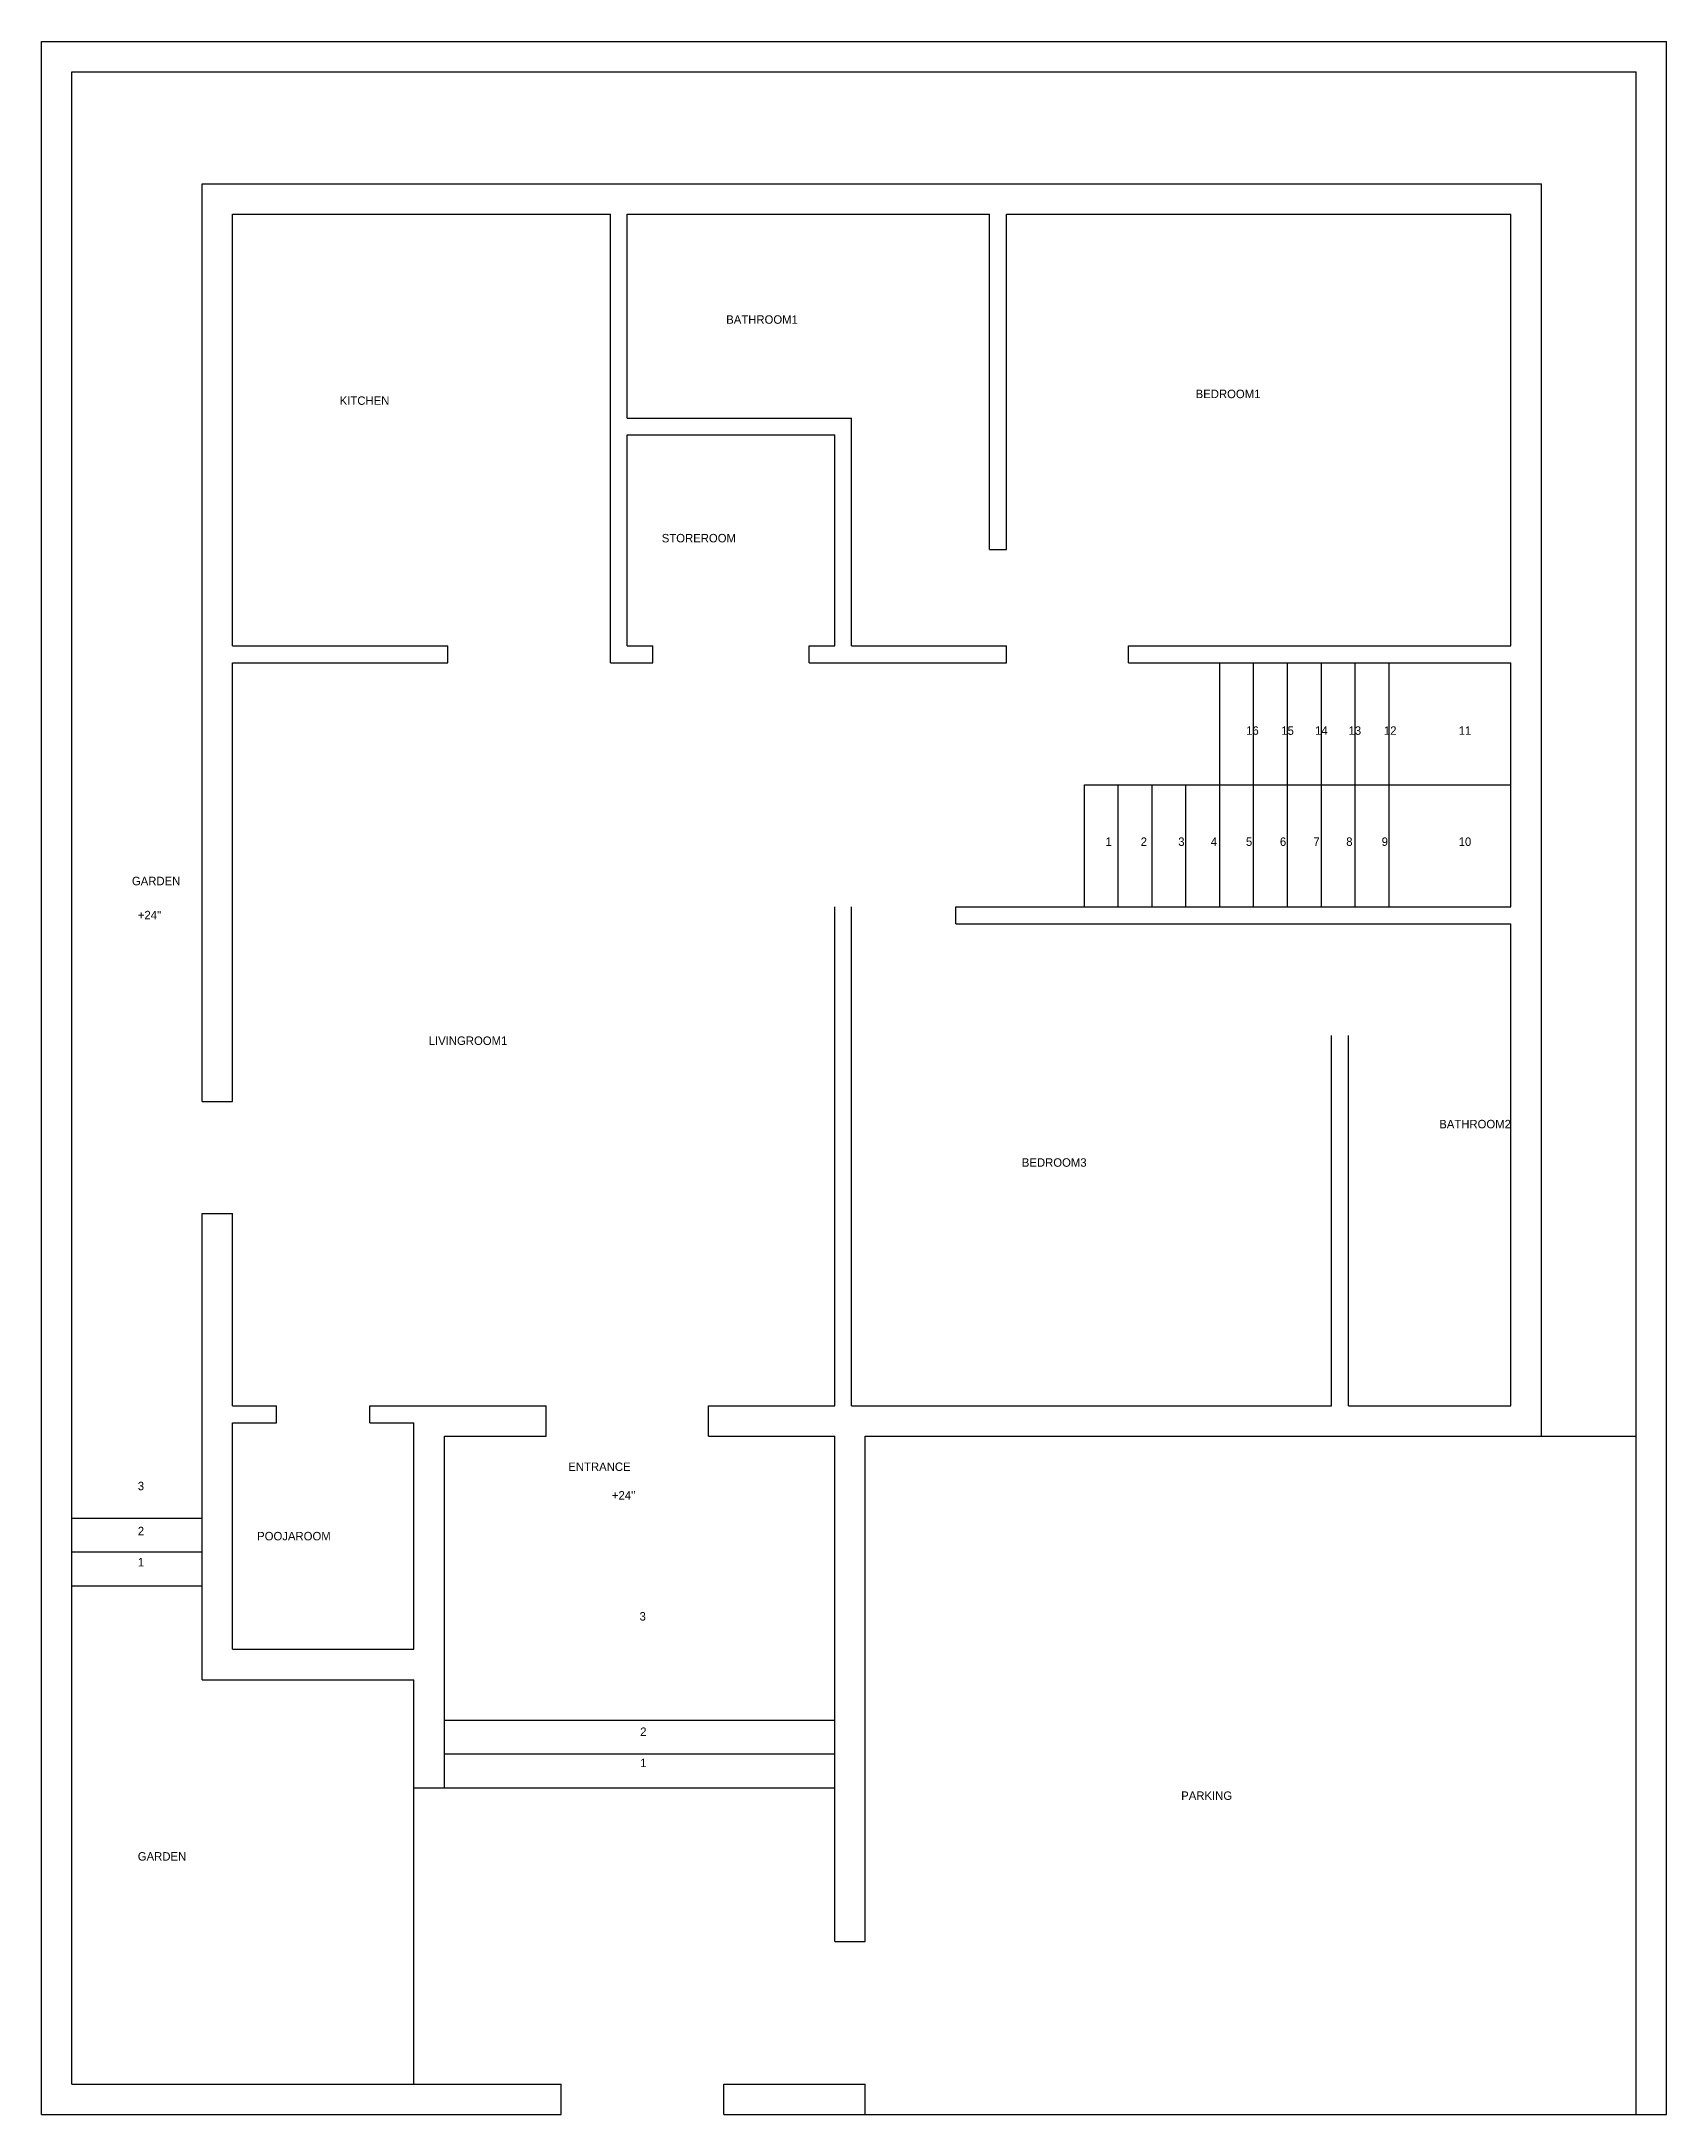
# Model space of a CAD drawing. Header units: metres. Extents: x 0 to 1407, y 0 to 612.
# Drawn here: x 0 to 480, y 0 to 612 of the extents above; entities that cross this region are included whole.
import ezdxf

# ---------------------------------------------------------------- set-up
doc = ezdxf.new("R2010")
doc.units = ezdxf.units.M
for name, color, linetype in [('BathRoom1', 7, 'Continuous'), ('BathRoom2', 7, 'Continuous'), ('BedRoom1', 7, 'Continuous'), ('BedRoom3', 7, 'Continuous'), ('Boundary', 7, 'Continuous'), ('Entrance_Staircase', 7, 'Continuous'), ('Garden', 7, 'Continuous'), ('Garden_Staircase', 7, 'Continuous'), ('Kitchen', 7, 'Continuous'), ('LivingRoom1', 7, 'Continuous'), ('Parking', 7, 'Continuous'), ('PoojaRoom', 7, 'Continuous'), ('Staircase', 7, 'Continuous'), ('StoreRoom', 7, 'Continuous')]:
    doc.layers.add(name, color=color, linetype=linetype)

msp = doc.modelspace()

# ---------------------------------------------------------------- texts
at = {"layer": 'BathRoom1', "insert": (202.26, 531.16), "char_height": 2.5, "attachment_point": 1}
msp.add_mtext('BATHROOM1', dxfattribs=at)
at = {"layer": 'BathRoom2', "insert": (412.86, 293.64), "char_height": 2.5, "attachment_point": 1}
msp.add_mtext('BATHROOM2', dxfattribs=at)
at = {"layer": 'BedRoom1', "insert": (340.92, 509.2), "char_height": 2.5, "attachment_point": 1}
msp.add_mtext('BEDROOM1', dxfattribs=at)
at = {"layer": 'BedRoom3', "insert": (289.57, 282.3), "char_height": 2.5, "attachment_point": 1}
msp.add_mtext('BEDROOM3', dxfattribs=at)
at = {"layer": 'Entrance_Staircase', "char_height": 2.5, "attachment_point": 1}
for s, insert in [('ENTRANCE', (155.62, 192.49)), ("+24''", (168.5, 184.05)), ('3', (176.67, 148.32)), ('2', (176.85, 114.26)), ('1', (176.85, 105.07))]:
    msp.add_mtext(s, dxfattribs=dict(at, insert=insert))
at = {"layer": 'Garden', "char_height": 2.5, "attachment_point": 1}
for s, insert in [('GARDEN', (26.72, 365.4)), ("+24''", (28.46, 355.34)), ('GARDEN', (28.46, 77.46))]:
    msp.add_mtext(s, dxfattribs=dict(at, insert=insert))
at = {"layer": 'Garden_Staircase', "char_height": 2.5, "attachment_point": 1}
for s, insert in [('3', (28.46, 186.8)), ('2', (28.46, 173.5)), ('1', (28.46, 164.31))]:
    msp.add_mtext(s, dxfattribs=dict(at, insert=insert))
at = {"layer": 'Kitchen', "insert": (88.1, 507.23), "char_height": 2.5, "attachment_point": 1}
msp.add_mtext('KITCHEN', dxfattribs=at)
at = {"layer": 'LivingRoom1', "insert": (114.39, 318.26), "char_height": 2.5, "attachment_point": 1}
msp.add_mtext('LIVINGROOM1', dxfattribs=at)
at = {"layer": 'Parking', "insert": (336.65, 95.38), "char_height": 2.5, "attachment_point": 1}
msp.add_mtext('PARKING', dxfattribs=at)
at = {"layer": 'PoojaRoom', "insert": (63.71, 172), "char_height": 2.5, "attachment_point": 1}
msp.add_mtext('POOJAROOM', dxfattribs=at)
at = {"layer": 'Staircase', "char_height": 2.5, "attachment_point": 1}
for s, insert in [('16', (355.82, 409.81)), ('15', (366.21, 409.81)), ('14', (376.18, 409.81)), ('13', (386.07, 409.81)), ('12', (396.53, 409.81)), ('11', (418.6, 409.81)), ('1', (314.29, 377.02)), ('2', (324.68, 377.02)), ('3', (335.78, 377.02)), ('4', (345.38, 377.02)), ('5', (355.77, 377.02)), ('6', (365.79, 377.02)), ('7', (375.68, 377.02)), ('8', (385.39, 377.02)), ('9', (395.84, 377.02)), ('10', (418.6, 377.02))]:
    msp.add_mtext(s, dxfattribs=dict(at, insert=insert))
at = {"layer": 'StoreRoom', "insert": (183.22, 466.62), "char_height": 2.5, "attachment_point": 1}
msp.add_mtext('STOREROOM', dxfattribs=at)

# ---------------------------------------------------------------- linework, layer by layer
at = {"layer": 'BathRoom1'}
for p, q in [((173.04, 500.84), (173.04, 560.97)), ((173.04, 560.97), (280.04, 560.97)), ((280.04, 462.06), (280.04, 560.97)), ((173.04, 500.84), (239.29, 500.84)), ((239.29, 433.54), (239.29, 500.84)), ((280.04, 462.06), (285.04, 462.06)), ((239.29, 433.54), (285.04, 433.54)), ((285.04, 428.54), (285.04, 433.54))]:
    msp.add_line(p, q, dxfattribs=at)
at = {"layer": 'BathRoom2'}
for p, q in [((381.04, 351.54), (434.04, 351.54)), ((434.04, 209.24), (434.04, 351.54)), ((386.04, 209.24), (386.04, 318.51)), ((386.04, 209.24), (434.04, 209.24))]:
    msp.add_line(p, q, dxfattribs=at)
at = {"layer": 'BedRoom1'}
for p, q in [((285.04, 462.06), (285.04, 560.97)), ((285.04, 560.97), (434.04, 560.97)), ((434.04, 433.54), (434.04, 560.97)), ((321.04, 433.54), (434.04, 433.54)), ((321.04, 428.54), (321.04, 433.54))]:
    msp.add_line(p, q, dxfattribs=at)
at = {"layer": 'BedRoom3'}
for p, q in [((239.29, 209.24), (239.29, 356.54)), ((270.04, 351.54), (270.04, 356.54)), ((270.04, 351.54), (381.04, 351.54)), ((381.04, 209.24), (381.04, 318.51)), ((239.29, 209.24), (381.04, 209.24))]:
    msp.add_line(p, q, dxfattribs=at)
at = {"layer": 'Boundary'}
for p, q in [((0, 0), (0, 612)), ((0, 612), (480, 612)), ((480, 0), (480, 612)), ((153.54, 0), (153.54, 9)), ((0, 0), (153.54, 0)), ((201.54, 0), (243.29, 0)), ((471, 0), (480, 0))]:
    msp.add_line(p, q, dxfattribs=at)
at = {"layer": 'Entrance_Staircase'}
for p, q in [((149.04, 200.24), (149.04, 209.24)), ((197.04, 200.24), (197.04, 209.24)), ((119.04, 96.47), (119.04, 200.24)), ((119.04, 200.24), (149.04, 200.24)), ((197.04, 200.24), (234.29, 200.24)), ((234.29, 51.06), (234.29, 200.24)), ((119.04, 116.47), (234.29, 116.47)), ((119.04, 106.47), (234.29, 106.47)), ((110.04, 96.47), (119.04, 96.47)), ((119.04, 96.47), (234.29, 96.47)), ((234.29, 51.06), (243.29, 51.06)), ((201.54, 9), (243.29, 9)), ((201.54, 0), (201.54, 9))]:
    msp.add_line(p, q, dxfattribs=at)
at = {"layer": 'Garden'}
for p, q in [((9, 9), (9, 603)), ((9, 603), (471, 603)), ((471, 200.24), (471, 603)), ((47.43, 299.04), (47.43, 569.97)), ((47.43, 569.97), (443.04, 569.97)), ((443.04, 200.24), (443.04, 569.97)), ((47.43, 128.36), (47.43, 266.01)), ((47.43, 128.36), (110.04, 128.36)), ((110.04, 9), (110.04, 128.36)), ((9, 9), (153.54, 9))]:
    msp.add_line(p, q, dxfattribs=at)
at = {"layer": 'Garden_Staircase'}
for p, q in [((9, 176.07), (47.43, 176.07)), ((9, 166.07), (47.43, 166.07)), ((9, 156.07), (47.43, 156.07))]:
    msp.add_line(p, q, dxfattribs=at)
at = {"layer": 'Kitchen'}
for p, q in [((56.43, 433.54), (56.43, 560.97)), ((56.43, 560.97), (168.04, 560.97)), ((168.04, 428.54), (168.04, 560.97)), ((56.43, 433.54), (120.04, 433.54)), ((120.04, 428.54), (120.04, 433.54))]:
    msp.add_line(p, q, dxfattribs=at)
at = {"layer": 'LivingRoom1'}
for p, q in [((56.43, 299.04), (56.43, 428.54)), ((56.43, 428.54), (120.04, 428.54)), ((168.04, 428.54), (180.54, 428.54)), ((226.79, 428.54), (285.04, 428.54)), ((234.29, 209.24), (234.29, 356.54)), ((47.43, 299.04), (56.43, 299.04)), ((47.43, 266.01), (56.43, 266.01)), ((56.43, 209.24), (56.43, 266.01)), ((56.43, 209.24), (69.43, 209.24)), ((97.04, 209.24), (110.04, 209.24)), ((110.04, 209.24), (149.04, 209.24)), ((197.04, 209.24), (234.29, 209.24))]:
    msp.add_line(p, q, dxfattribs=at)
at = {"layer": 'Parking'}
for p, q in [((243.29, 51.06), (243.29, 200.24)), ((243.29, 200.24), (471, 200.24)), ((471, 0), (471, 200.24)), ((243.29, 0), (243.29, 9)), ((243.29, 0), (471, 0))]:
    msp.add_line(p, q, dxfattribs=at)
at = {"layer": 'PoojaRoom'}
for p, q in [((69.43, 204.24), (69.43, 209.24)), ((97.04, 204.24), (97.04, 209.24)), ((56.43, 137.36), (56.43, 204.24)), ((56.43, 204.24), (69.43, 204.24)), ((97.04, 204.24), (110.04, 204.24)), ((110.04, 137.36), (110.04, 204.24)), ((56.43, 137.36), (110.04, 137.36))]:
    msp.add_line(p, q, dxfattribs=at)
at = {"layer": 'Staircase'}
for p, q in [((321.04, 428.54), (434.04, 428.54)), ((348.04, 356.54), (348.04, 428.54)), ((358.04, 356.54), (358.04, 428.54)), ((368.04, 356.54), (368.04, 428.54)), ((378.04, 356.54), (378.04, 428.54)), ((388.04, 356.54), (388.04, 428.54)), ((398.04, 356.54), (398.04, 428.54)), ((434.04, 356.54), (434.04, 428.54)), ((308.04, 392.54), (434.04, 392.54)), ((308.04, 356.54), (308.04, 392.54)), ((318.04, 356.54), (318.04, 392.54)), ((328.04, 356.54), (328.04, 392.54)), ((338.04, 356.54), (338.04, 392.54)), ((270.04, 356.54), (434.04, 356.54))]:
    msp.add_line(p, q, dxfattribs=at)
at = {"layer": 'StoreRoom'}
for p, q in [((173.04, 433.54), (173.04, 495.84)), ((173.04, 495.84), (234.29, 495.84)), ((234.29, 433.54), (234.29, 495.84)), ((173.04, 433.54), (180.54, 433.54)), ((180.54, 428.54), (180.54, 433.54)), ((226.79, 428.54), (226.79, 433.54)), ((226.79, 433.54), (234.29, 433.54))]:
    msp.add_line(p, q, dxfattribs=at)

msp.set_redraw_order([(e.dxf.handle, doc.entitydb.next_handle()) for e in msp.query("TEXT MTEXT ATTDEF DIMENSION ARC_DIMENSION")])  # texts and dimensions are drawn at this point

doc.saveas('drawing.dxf')
